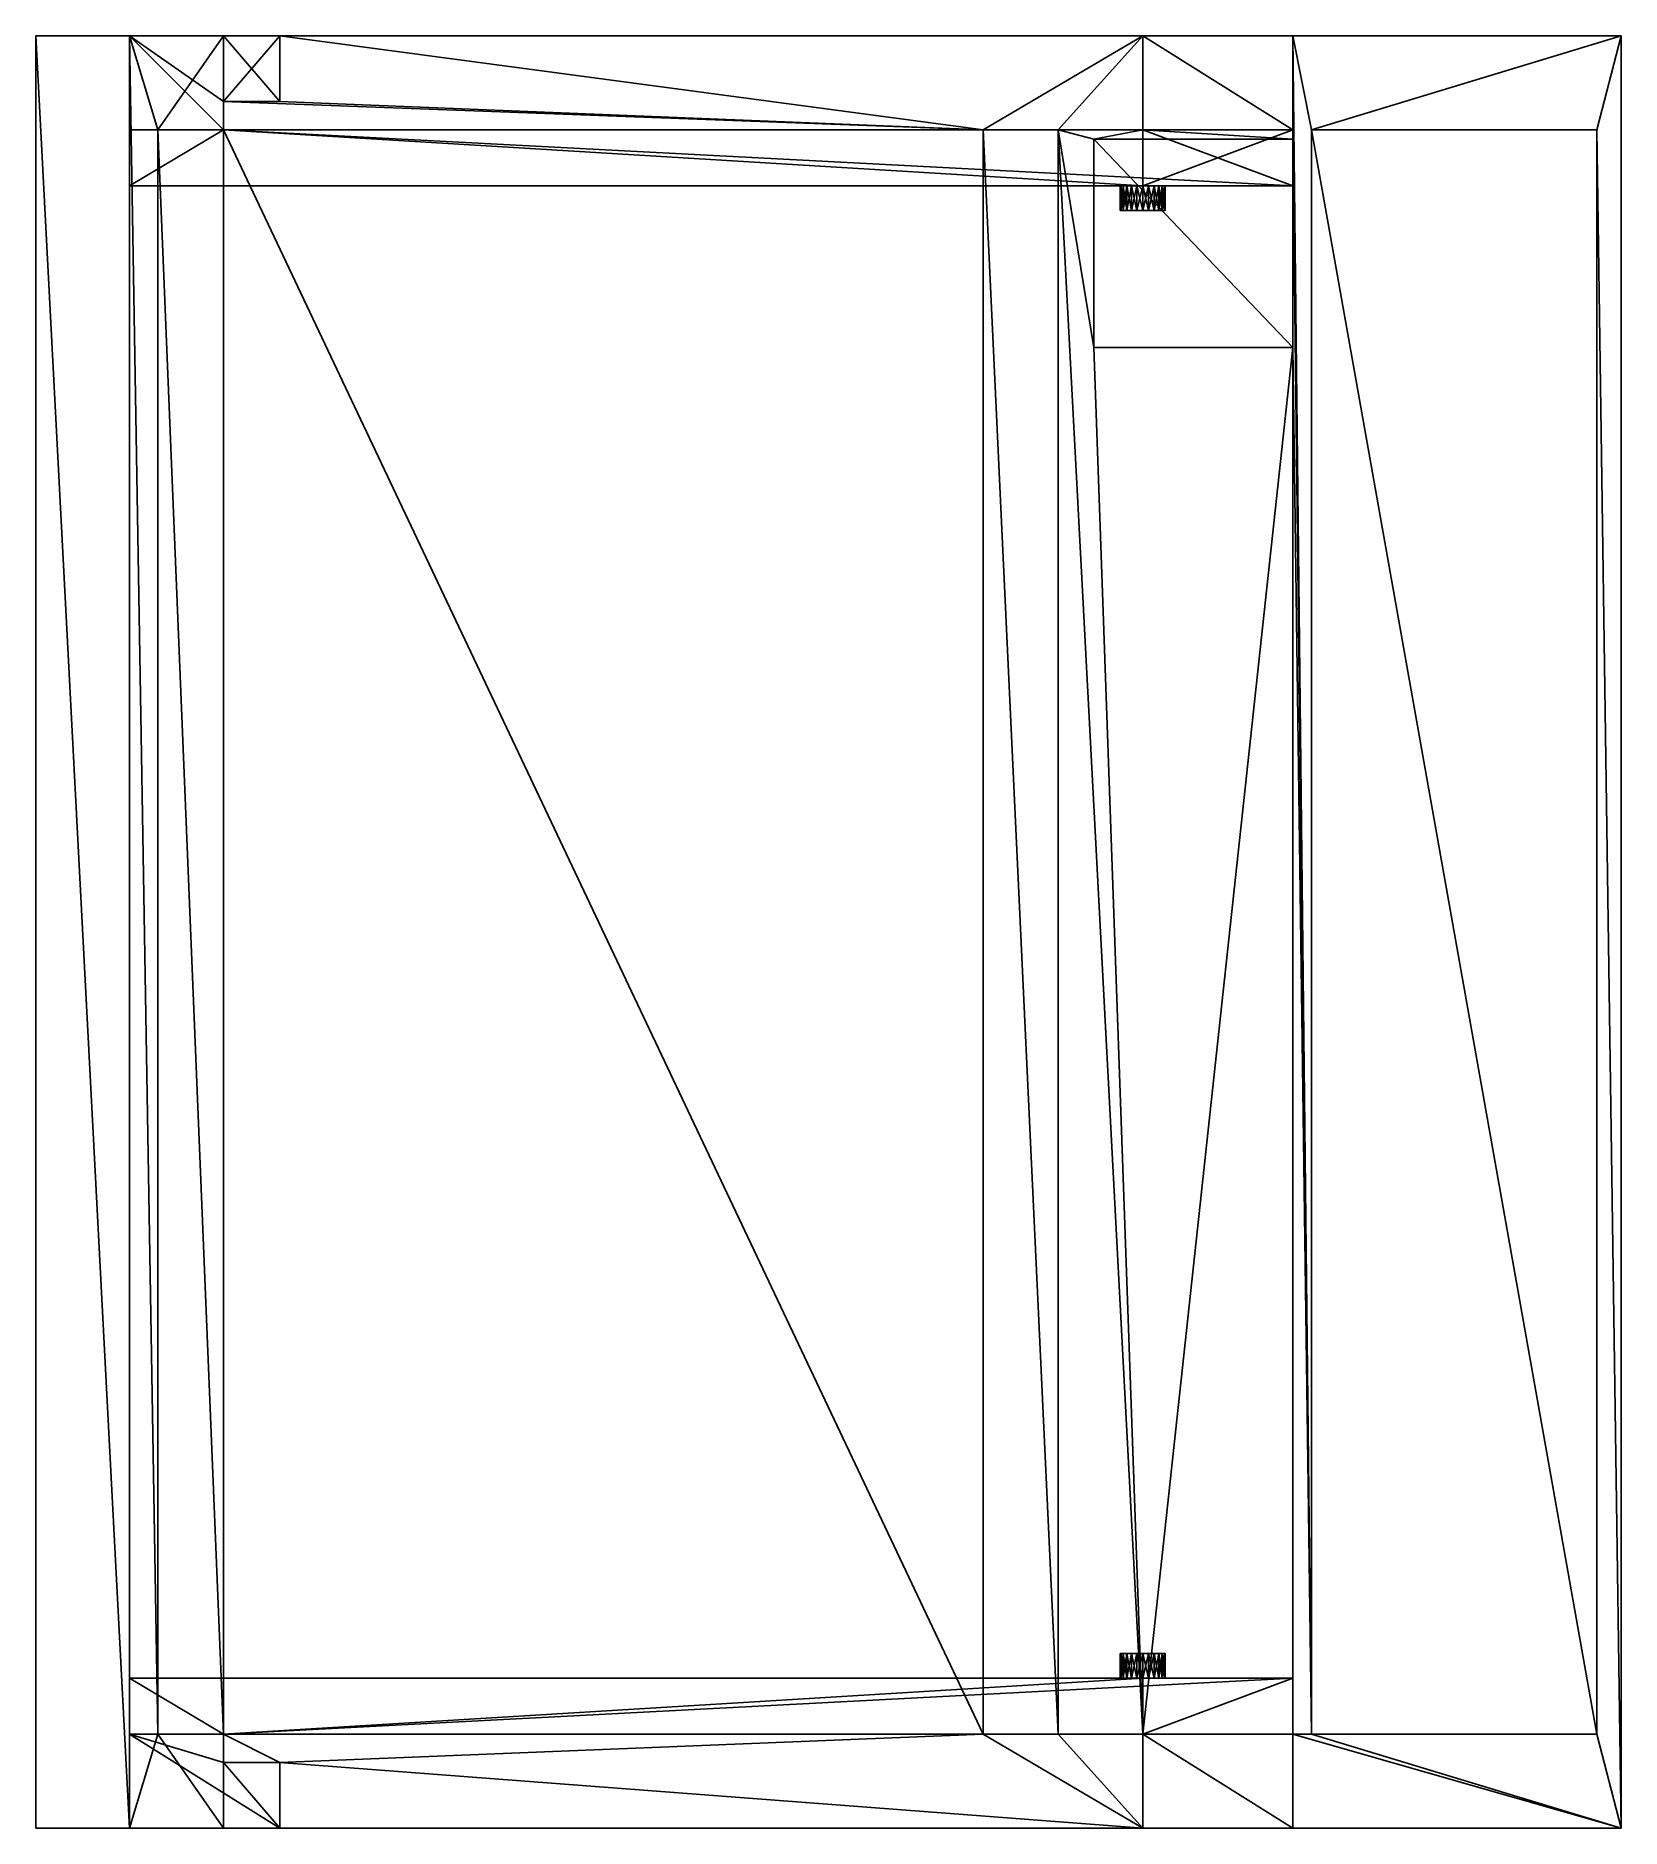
# Model space of a CAD drawing. Header units: millimetres. Extents: x 0 to 845, y 0 to 955.
import ezdxf

# ---------------------------------------------------------------- set-up
doc = ezdxf.new("R2010")
doc.units = ezdxf.units.MM
doc.header["$LTSCALE"] = 25.4

msp = doc.modelspace()

# ---------------------------------------------------------------- linework, layer by layer
for p, q in [((0, 955), (0, 955, 350)), ((50, 955, 350), (0, 955, 350)), ((0, 955, 350), (0, 0, 350)), ((0, 955), (0, 955, 350)), ((50, 955, 25), (50, 955, 350)), ((50, 955, 25), (50, 955, 350)), ((130, 955, 350), (50, 955, 350)), ((130, 955, 350), (50, 955, 350)), ((50, 905, 350), (50, 955, 350)), ((50, 905, 350), (50, 955, 350)), ((50, 955, 25), (50, 955, 350)), ((130, 955, 350), (130, 955, 25)), ((130, 955, 350), (130, 920, 350)), ((130, 955, 350), (130, 955, 25)), ((130, 955, 350), (130, 920, 350)), ((130, 955, 350), (130, 955, 25)), ((590, 955, 350), (130, 955, 350)), ((670, 955, 350), (590, 955, 350)), ((590, 955, 350), (590, 905, 350)), ((590, 955, 25), (590, 955, 350)), ((670, 955, 350), (590, 955, 350)), ((590, 955, 25), (590, 955, 350)), ((590, 955, 350), (590, 905, 350)), ((590, 955, 25), (590, 955, 350)), ((670, 955, 350), (670, 905, 350)), ((670, 955), (670, 955, 350)), ((670, 955), (670, 955, 350)), ((670, 955, 350), (670, 905, 350)), ((670, 955), (670, 955, 350)), ((670, 955, 350), (845, 955, 350)), ((845, 955, 350), (845, 955)), ((50, 955), (0, 955)), ((0, 955), (0, 0)), ((50, 955), (0, 955)), ((0, 955), (0, 0)), ((50, 955), (50, 955, 25)), ((100, 955), (50, 955)), ((50, 955), (50, 955, 25)), ((100, 955), (50, 955)), ((50, 905, 25), (50, 955, 25)), ((130, 955), (100, 955)), ((130, 955), (100, 955)), ((100, 955), (100, 920)), ((100, 955), (100, 920)), ((130, 955, 25), (130, 920, 25)), ((130, 955), (130, 955, 25)), ((130, 955), (130, 920)), ((130, 955, 25), (590, 955, 25)), ((130, 955, 25), (130, 920, 25)), ((590, 955), (130, 955)), ((130, 955), (130, 955, 25)), ((130, 955, 25), (590, 955, 25)), ((130, 955), (130, 920)), ((130, 955), (130, 955, 25)), ((130, 955, 25), (130, 920, 25)), ((130, 955, 25), (590, 955, 25)), ((670, 955), (590, 955)), ((590, 955), (590, 955, 25)), ((590, 905), (590, 955)), ((670, 955), (590, 955)), ((590, 905, 25), (590, 955, 25)), ((590, 955), (590, 955, 25)), ((590, 905, 25), (590, 955, 25)), ((670, 955), (670, 905)), ((670, 955), (670, 905)), ((845, 955), (670, 955)), ((670, 955), (670, 905)), ((845, 955), (670, 955)), ((845, 0), (845, 955)), ((100, 920, 25), (100, 905, 25)), ((100, 920, 25), (100, 920, 350)), ((100, 920, 350), (100, 905, 350)), ((100, 920, 25), (100, 920, 350)), ((130, 920, 25), (100, 920, 25)), ((130, 920, 350), (100, 920, 350)), ((100, 920, 350), (100, 905, 350)), ((130, 920, 350), (100, 920, 350)), ((130, 920), (100, 920)), ((100, 920), (100, 905)), ((130, 920, 25), (100, 920, 25)), ((100, 920, 25), (100, 905, 25)), ((130, 920), (100, 920)), ((130, 920, 25), (100, 920, 25)), ((100, 920), (100, 920, 25)), ((130, 920, 25), (130, 920, 350)), ((130, 920, 25), (130, 920, 350)), ((130, 920), (130, 920, 25)), ((130, 920), (130, 920, 25)), ((100, 905, 350), (50, 905, 350)), ((50, 905, 337), (50, 905, 350)), ((100, 905, 337), (50, 905, 337)), ((100, 905, 350), (50, 905, 350)), ((100, 905, 307), (50, 905, 307)), ((50, 905, 25), (50, 905, 307)), ((65, 905, 25), (50, 905, 25)), ((100, 905, 337), (50, 905, 337)), ((50, 905, 337), (50, 875, 337)), ((50, 905, 307), (50, 875, 307)), ((100, 905, 307), (50, 905, 307)), ((50, 905, 307), (50, 905, 337)), ((50, 905, 307), (50, 875, 307)), ((50, 905, 337), (50, 875, 337)), ((50, 905, 25), (50, 905, 307)), ((50, 905, 307), (50, 905, 337)), ((50, 905, 337), (50, 905, 350)), ((50, 905, 307), (50, 905, 337)), ((100, 905, 307), (50, 905, 307)), ((100, 905, 337), (50, 905, 337)), ((65, 50), (65, 905)), ((65, 905), (65, 905, 25)), ((65, 50, 25), (65, 905, 25)), ((65, 50), (65, 905)), ((100, 905), (65, 905)), ((100, 905), (65, 905)), ((65, 50), (65, 905)), ((65, 905), (65, 905, 25)), ((100, 905), (65, 905)), ((100, 905, 25), (100, 905, 307)), ((100, 905, 337), (100, 905, 350)), ((100, 905, 307), (100, 905, 337)), ((100, 905, 25), (505, 905, 25)), ((100, 905), (505, 905)), ((100, 905, 337), (100, 905, 350)), ((100, 905, 25), (100, 905, 307)), ((100, 905), (505, 905)), ((100, 905, 25), (505, 905, 25)), ((590, 905, 337), (100, 905, 337)), ((100, 905, 307), (590, 905, 307)), ((590, 905, 337), (100, 905, 337)), ((100, 905, 307), (100, 905, 337)), ((100, 905, 307), (590, 905, 307)), ((100, 905, 307), (100, 905, 337)), ((505, 905, 25), (505, 50, 25)), ((505, 905), (505, 50)), ((505, 905), (505, 50)), ((505, 905, 25), (505, 50, 25)), ((505, 905), (505, 905, 25)), ((505, 905), (505, 905, 25)), ((545, 50, 25), (545, 905, 25)), ((545, 905, 25), (590, 905, 25)), ((545, 905), (590, 905)), ((545, 50), (545, 905)), ((545, 50), (545, 905)), ((545, 905), (545, 905, 25)), ((545, 50, 25), (545, 905, 25)), ((545, 905, 25), (590, 905, 25)), ((545, 905), (545, 905, 25)), ((545, 905), (590, 905)), ((564, 900), (564, 789)), ((670, 900), (564, 900)), ((564, 900, 170), (564, 789, 170)), ((670, 900, 170), (564, 900, 170)), ((564, 900), (564, 789)), ((564, 900, 170), (564, 789, 170)), ((564, 900), (564, 900, 170)), ((670, 900), (564, 900)), ((564, 900), (564, 900, 170)), ((670, 900, 170), (564, 900, 170)), ((670, 905, 350), (590, 905, 350)), ((670, 905), (590, 905)), ((670, 905), (590, 905)), ((590, 905, 350), (590, 905, 337)), ((670, 905, 337), (590, 905, 337)), ((670, 905, 350), (590, 905, 350)), ((590, 905, 307), (670, 905, 307)), ((590, 905, 307), (590, 905, 25)), ((670, 905), (590, 905)), ((670, 905, 337), (590, 905, 337)), ((590, 905, 307), (590, 875, 307)), ((590, 905, 307), (670, 905, 307)), ((590, 905, 307), (590, 875, 307)), ((590, 905, 307), (590, 905, 25)), ((590, 905, 337), (590, 905, 307)), ((590, 905, 350), (590, 905, 337)), ((590, 905, 337), (590, 905, 307)), ((670, 905, 337), (670, 905, 350)), ((670, 905, 337), (670, 875, 337)), ((670, 905, 307), (670, 875, 307)), ((670, 905), (670, 905, 307)), ((670, 905, 337), (670, 905, 350)), ((670, 905), (670, 905, 307)), ((670, 905, 337), (670, 875, 337)), ((670, 905, 307), (670, 875, 307)), ((670, 789), (670, 900)), ((670, 789, 170), (670, 900, 170)), ((670, 789), (670, 900)), ((670, 900), (670, 900, 170)), ((670, 789, 170), (670, 900, 170)), ((670, 900), (670, 900, 170)), ((680, 905), (832, 905)), ((680, 50), (680, 905)), ((680, 905, 65), (832, 905, 65)), ((680, 50, 65), (680, 905, 65)), ((680, 905), (832, 905)), ((680, 905), (680, 905, 65)), ((680, 905, 65), (832, 905, 65)), ((680, 50), (680, 905)), ((680, 50, 65), (680, 905, 65)), ((680, 905), (680, 905, 65)), ((832, 905), (832, 50)), ((832, 905, 65), (832, 50, 65)), ((832, 905), (832, 905, 65)), ((832, 905), (832, 50)), ((832, 905), (832, 905, 65)), ((832, 905, 65), (832, 50, 65)), ((670, 875, 337), (50, 875, 337)), ((50, 875, 307), (50, 875, 337)), ((50, 875, 307), (590, 875, 307)), ((670, 875, 337), (50, 875, 337)), ((50, 875, 307), (590, 875, 307)), ((50, 875, 307), (50, 875, 337)), ((578, 875, 322), (578, 862, 322)), ((578, 875, 322), (578, 862, 322)), ((578.41, 875, 325.11), (578.41, 862, 325.11)), ((578.41, 875, 325.11), (578.41, 862, 325.11)), ((578.41, 875, 318.89), (578.41, 862, 318.89)), ((578.41, 875, 318.89), (578.41, 862, 318.89)), ((579.61, 875, 328), (579.61, 862, 328)), ((579.61, 875, 328), (579.61, 862, 328)), ((579.61, 875, 316), (579.61, 862, 316)), ((579.61, 875, 316), (579.61, 862, 316)), ((581.51, 875, 330.49), (581.51, 862, 330.49)), ((581.51, 875, 330.49), (581.51, 862, 330.49)), ((581.51, 875, 313.51), (581.51, 862, 313.51)), ((581.51, 875, 313.51), (581.51, 862, 313.51)), ((584, 875, 332.39), (584, 862, 332.39)), ((584, 875, 332.39), (584, 862, 332.39)), ((584, 875, 311.61), (584, 862, 311.61)), ((584, 875, 311.61), (584, 862, 311.61)), ((586.89, 875, 333.59), (586.89, 862, 333.59)), ((586.89, 875, 333.59), (586.89, 862, 333.59)), ((586.89, 875, 310.41), (586.89, 862, 310.41)), ((586.89, 875, 310.41), (586.89, 862, 310.41)), ((590, 875, 307), (670, 875, 307)), ((590, 875, 307), (670, 875, 307)), ((590, 875, 334), (590, 862, 334)), ((590, 875, 334), (590, 862, 334)), ((590, 875, 310), (590, 862, 310)), ((590, 875, 310), (590, 862, 310)), ((593.11, 875, 333.59), (593.11, 862, 333.59)), ((593.11, 875, 333.59), (593.11, 862, 333.59)), ((593.11, 875, 310.41), (593.11, 862, 310.41)), ((593.11, 875, 310.41), (593.11, 862, 310.41)), ((596, 875, 332.39), (596, 862, 332.39)), ((596, 875, 332.39), (596, 862, 332.39)), ((596, 875, 311.61), (596, 862, 311.61)), ((596, 875, 311.61), (596, 862, 311.61)), ((598.49, 875, 330.49), (598.49, 862, 330.49)), ((598.49, 875, 330.49), (598.49, 862, 330.49)), ((598.49, 875, 313.51), (598.49, 862, 313.51)), ((598.49, 875, 313.51), (598.49, 862, 313.51)), ((600.39, 875, 316), (600.39, 862, 316)), ((600.39, 875, 328), (600.39, 862, 328)), ((600.39, 875, 328), (600.39, 862, 328)), ((600.39, 875, 316), (600.39, 862, 316)), ((601.59, 875, 318.89), (601.59, 862, 318.89)), ((601.59, 875, 318.89), (601.59, 862, 318.89)), ((601.59, 875, 325.11), (601.59, 862, 325.11)), ((601.59, 875, 325.11), (601.59, 862, 325.11)), ((602, 875, 322), (602, 862, 322)), ((602, 875, 322), (602, 862, 322)), ((670, 875, 307), (670, 875, 337)), ((670, 875, 307), (670, 875, 337)), ((564, 789), (670, 789)), ((564, 789, 170), (670, 789, 170)), ((564, 789), (564, 789, 170)), ((564, 789), (670, 789)), ((564, 789, 170), (670, 789, 170)), ((564, 789), (564, 789, 170)), ((670, 789), (670, 789, 170)), ((670, 789), (670, 789, 170)), ((578, 80, 322), (578, 93, 322)), ((578, 80, 322), (578, 93, 322)), ((578.41, 80, 318.89), (578.41, 93, 318.89)), ((578.41, 80, 318.89), (578.41, 93, 318.89)), ((578.41, 80, 325.11), (578.41, 93, 325.11)), ((578.41, 80, 325.11), (578.41, 93, 325.11)), ((579.61, 80, 316), (579.61, 93, 316)), ((579.61, 80, 316), (579.61, 93, 316)), ((579.61, 80, 328), (579.61, 93, 328)), ((579.61, 80, 328), (579.61, 93, 328)), ((581.51, 80, 313.51), (581.51, 93, 313.51)), ((581.51, 80, 313.51), (581.51, 93, 313.51)), ((581.51, 80, 330.49), (581.51, 93, 330.49)), ((581.51, 80, 330.49), (581.51, 93, 330.49)), ((584, 80, 311.61), (584, 93, 311.61)), ((584, 80, 311.61), (584, 93, 311.61)), ((584, 80, 332.39), (584, 93, 332.39)), ((584, 80, 332.39), (584, 93, 332.39)), ((586.89, 80, 310.41), (586.89, 93, 310.41)), ((586.89, 80, 310.41), (586.89, 93, 310.41)), ((586.89, 80, 333.59), (586.89, 93, 333.59)), ((586.89, 80, 333.59), (586.89, 93, 333.59)), ((590, 80, 310), (590, 93, 310)), ((590, 80, 310), (590, 93, 310)), ((590, 80, 334), (590, 93, 334)), ((590, 80, 334), (590, 93, 334)), ((593.11, 80, 310.41), (593.11, 93, 310.41)), ((593.11, 80, 310.41), (593.11, 93, 310.41)), ((593.11, 80, 333.59), (593.11, 93, 333.59)), ((593.11, 80, 333.59), (593.11, 93, 333.59)), ((596, 80, 311.61), (596, 93, 311.61)), ((596, 80, 332.39), (596, 93, 332.39)), ((596, 80, 332.39), (596, 93, 332.39)), ((596, 80, 311.61), (596, 93, 311.61)), ((598.49, 80, 330.49), (598.49, 93, 330.49)), ((598.49, 80, 330.49), (598.49, 93, 330.49)), ((598.49, 80, 313.51), (598.49, 93, 313.51)), ((598.49, 80, 313.51), (598.49, 93, 313.51)), ((600.39, 80, 328), (600.39, 93, 328)), ((600.39, 80, 328), (600.39, 93, 328)), ((600.39, 80, 316), (600.39, 93, 316)), ((600.39, 80, 316), (600.39, 93, 316)), ((601.59, 80, 325.11), (601.59, 93, 325.11)), ((601.59, 80, 325.11), (601.59, 93, 325.11)), ((601.59, 80, 318.89), (601.59, 93, 318.89)), ((601.59, 80, 318.89), (601.59, 93, 318.89)), ((602, 80, 322), (602, 93, 322)), ((602, 80, 322), (602, 93, 322)), ((590, 80, 307), (50, 80, 307)), ((50, 80, 307), (50, 80, 338.01)), ((50, 80, 338.01), (670, 80, 338.01)), ((50, 50, 307), (50, 80, 307)), ((590, 80, 307), (50, 80, 307)), ((50, 80, 338.01), (670, 80, 338.01)), ((50, 50, 338.01), (50, 80, 338.01)), ((50, 50, 338.01), (50, 80, 338.01)), ((50, 80, 307), (50, 80, 338.01)), ((50, 50, 307), (50, 80, 307)), ((670, 80, 307), (590, 80, 307)), ((590, 50, 307), (590, 80, 307)), ((670, 80, 307), (590, 80, 307)), ((590, 50, 307), (590, 80, 307)), ((670, 50, 307), (670, 80, 307)), ((670, 80, 307), (670, 80, 338.01)), ((670, 50, 338.01), (670, 80, 338.01)), ((670, 80, 307), (670, 80, 338.01)), ((670, 50, 307), (670, 80, 307)), ((670, 50, 338.01), (670, 80, 338.01)), ((100, 50, 350), (50, 50, 350)), ((50, 50, 350), (50, 0, 350)), ((50, 50, 25), (50, 50, 307)), ((100, 50, 307), (50, 50, 307)), ((50, 50, 25), (65, 50, 25)), ((100, 50, 338.01), (50, 50, 338.01)), ((50, 50, 338.01), (50, 50, 350)), ((100, 50, 350), (50, 50, 350)), ((100, 50, 307), (50, 50, 307)), ((100, 50, 338.01), (50, 50, 338.01)), ((50, 50, 307), (50, 50, 338.01)), ((50, 50, 25), (50, 0, 25)), ((50, 50, 350), (50, 0, 350)), ((50, 50, 338.01), (50, 50, 350)), ((50, 50, 307), (50, 50, 338.01)), ((50, 50, 25), (50, 50, 307)), ((50, 50, 307), (50, 50, 338.01)), ((100, 50, 338.01), (50, 50, 338.01)), ((100, 50, 307), (50, 50, 307)), ((65, 50), (65, 50, 25)), ((100, 50), (65, 50)), ((100, 50), (65, 50)), ((100, 50), (65, 50)), ((65, 50), (65, 50, 25)), ((100, 35, 350), (100, 50, 350)), ((100, 35), (100, 50)), ((100, 50, 25), (505, 50, 25)), ((100, 35, 25), (100, 50, 25)), ((100, 50), (505, 50)), ((100, 50, 25), (100, 50, 307)), ((100, 50, 25), (505, 50, 25)), ((100, 50), (505, 50)), ((100, 50, 338.01), (100, 50, 350)), ((100, 35, 25), (100, 50, 25)), ((100, 50, 25), (100, 50, 307)), ((100, 50, 307), (100, 50, 338.01)), ((100, 50, 338.01), (100, 50, 350)), ((100, 35, 350), (100, 50, 350)), ((590, 50, 307), (100, 50, 307)), ((100, 50, 338.01), (590, 50, 338.01)), ((590, 50, 307), (100, 50, 307)), ((100, 50, 307), (100, 50, 338.01)), ((100, 50, 338.01), (590, 50, 338.01)), ((100, 50, 307), (100, 50, 338.01)), ((505, 50), (505, 50, 25)), ((505, 50), (505, 50, 25)), ((545, 50, 25), (590, 50, 25)), ((545, 50), (590, 50)), ((545, 50), (545, 50, 25)), ((545, 50), (590, 50)), ((545, 50), (545, 50, 25)), ((545, 50, 25), (590, 50, 25)), ((670, 50, 350), (590, 50, 350)), ((590, 50, 350), (590, 0, 350)), ((590, 50), (590, 0)), ((670, 50), (590, 50)), ((590, 0, 25), (590, 50, 25)), ((670, 50), (590, 50)), ((590, 50, 25), (590, 50, 307)), ((670, 50, 307), (590, 50, 307)), ((670, 50), (590, 50)), ((590, 50, 338.01), (670, 50, 338.01)), ((590, 50, 338.01), (590, 50, 350)), ((670, 50, 350), (590, 50, 350)), ((670, 50, 307), (590, 50, 307)), ((590, 50, 338.01), (670, 50, 338.01)), ((590, 50, 350), (590, 0, 350)), ((590, 50, 338.01), (590, 50, 350)), ((590, 50, 307), (590, 50, 338.01)), ((590, 50, 25), (590, 50, 307)), ((590, 0, 25), (590, 50, 25)), ((590, 50, 307), (590, 50, 338.01)), ((670, 0, 350), (670, 50, 350)), ((670, 0), (670, 50)), ((670, 50), (670, 50, 307)), ((670, 50, 338.01), (670, 50, 350)), ((670, 0, 350), (670, 50, 350)), ((670, 0), (670, 50)), ((670, 0), (670, 50)), ((670, 50), (670, 50, 307)), ((670, 50, 338.01), (670, 50, 350)), ((832, 50), (680, 50)), ((832, 50, 65), (680, 50, 65)), ((680, 50), (680, 50, 65)), ((832, 50), (680, 50)), ((832, 50, 65), (680, 50, 65)), ((680, 50), (680, 50, 65)), ((832, 50), (832, 50, 65)), ((832, 50), (832, 50, 65)), ((130, 35, 25), (100, 35, 25)), ((100, 35, 25), (100, 35, 350)), ((130, 35, 350), (100, 35, 350)), ((130, 35, 350), (100, 35, 350)), ((130, 35), (100, 35)), ((100, 0), (100, 35)), ((130, 35), (100, 35)), ((100, 35), (100, 35, 25)), ((130, 35, 25), (100, 35, 25)), ((100, 0), (100, 35)), ((130, 35, 25), (100, 35, 25)), ((100, 35, 25), (100, 35, 350)), ((130, 0, 25), (130, 35, 25)), ((130, 35, 25), (130, 35, 350)), ((130, 0, 350), (130, 35, 350)), ((130, 35, 25), (130, 35, 350)), ((130, 0, 350), (130, 35, 350)), ((130, 0), (130, 35)), ((130, 35), (130, 35, 25)), ((130, 0), (130, 35)), ((130, 35), (130, 35, 25)), ((130, 0, 25), (130, 35, 25)), ((130, 0, 25), (130, 35, 25)), ((0, 0), (0, 0, 350)), ((0, 0, 350), (50, 0, 350)), ((0, 0), (0, 0, 350)), ((50, 0), (0, 0)), ((50, 0), (0, 0)), ((50, 0), (100, 0)), ((50, 0, 350), (130, 0, 350)), ((50, 0, 350), (50, 0, 25)), ((50, 0, 25), (50, 0)), ((50, 0, 350), (130, 0, 350)), ((50, 0, 25), (50, 0)), ((50, 0, 350), (50, 0, 25)), ((50, 0), (100, 0)), ((50, 0, 350), (50, 0, 25)), ((130, 0), (100, 0)), ((130, 0), (100, 0)), ((130, 0), (130, 0, 25)), ((130, 0, 350), (130, 0, 25)), ((130, 0, 350), (130, 0, 25)), ((130, 0), (130, 0, 25)), ((590, 0), (130, 0)), ((130, 0, 25), (590, 0, 25)), ((130, 0), (130, 0, 25)), ((130, 0, 25), (590, 0, 25)), ((590, 0, 350), (130, 0, 350)), ((130, 0, 350), (130, 0, 25)), ((130, 0, 25), (590, 0, 25)), ((590, 0, 350), (670, 0, 350)), ((590, 0), (670, 0)), ((590, 0, 350), (670, 0, 350)), ((590, 0, 25), (590, 0, 350)), ((590, 0), (590, 0, 25)), ((590, 0), (670, 0)), ((590, 0), (590, 0, 25)), ((590, 0, 25), (590, 0, 350)), ((590, 0, 25), (590, 0, 350)), ((670, 0, 350), (670, 0)), ((670, 0, 350), (670, 0)), ((670, 0), (845, 0)), ((670, 0, 350), (670, 0)), ((670, 0), (845, 0)), ((845, 0, 350), (670, 0, 350)), ((845, 0), (845, 0, 350))]:
    msp.add_line(p, q)
at = {"extrusion": (0, 1, 0)}
for centre in [(-590, 322, 875), (-590, 322, 875), (-590, 322, 875), (-590, 322, 875), (-590, 322, 875), (-590, 322, 875), (-590, 322, 875), (-590, 322, 875), (-590, 322, 875), (-590, 322, 875), (-590, 322, 875), (-590, 322, 875), (-590, 322, 875), (-590, 322, 875), (-590, 322, 875), (-590, 322, 875), (-590, 322, 875), (-590, 322, 875), (-590, 322, 875), (-590, 322, 875), (-590, 322, 875), (-590, 322, 875), (-590, 322, 875), (-590, 322, 875), (-590, 322, 875), (-590, 322, 862), (-590, 322, 862), (-590, 322, 862), (-590, 322, 862), (-590, 322, 862), (-590, 322, 862), (-590, 322, 862), (-590, 322, 862), (-590, 322, 862), (-590, 322, 862), (-590, 322, 862), (-590, 322, 862), (-590, 322, 862), (-590, 322, 862), (-590, 322, 862), (-590, 322, 862), (-590, 322, 862), (-590, 322, 862), (-590, 322, 862), (-590, 322, 862), (-590, 322, 862), (-590, 322, 862), (-590, 322, 862), (-590, 322, 862), (-590, 322, 862)]:
    msp.add_circle(centre, 12, dxfattribs=at)
at = {"extrusion": (0, -1, 0)}
for centre in [(590, 322, -93), (590, 322, -93), (590, 322, -93), (590, 322, -93), (590, 322, -93), (590, 322, -93), (590, 322, -93), (590, 322, -93), (590, 322, -93), (590, 322, -93), (590, 322, -93), (590, 322, -93), (590, 322, -93), (590, 322, -93), (590, 322, -93), (590, 322, -93), (590, 322, -93), (590, 322, -93), (590, 322, -93), (590, 322, -93), (590, 322, -93), (590, 322, -93), (590, 322, -93), (590, 322, -93), (590, 322, -93), (590, 322, -80), (590, 322, -80), (590, 322, -80), (590, 322, -80), (590, 322, -80), (590, 322, -80), (590, 322, -80), (590, 322, -80), (590, 322, -80), (590, 322, -80), (590, 322, -80), (590, 322, -80), (590, 322, -80), (590, 322, -80), (590, 322, -80), (590, 322, -80), (590, 322, -80), (590, 322, -80), (590, 322, -80), (590, 322, -80), (590, 322, -80), (590, 322, -80), (590, 322, -80), (590, 322, -80), (590, 322, -80)]:
    msp.add_circle(centre, 12, dxfattribs=at)

# ---------------------------------------------------------------- meshes
mesh = msp.add_polyface()
corners = [(0, 955, 350), (50, 955), (0, 955), (50, 955, 25), (50, 955, 350)]
mesh.append_faces([[corners[k] for k in face] for face in [(0, 1, 2), (3, 0, 4)]], dxfattribs={"vtx0": -1})
mesh.append_faces([[corners[k] for k in face] for face in [(1, 0, 3)]], dxfattribs={"vtx0": -1, "vtx1": -1})
mesh = msp.add_polyface()
corners = [(0, 0, 350), (0, 955), (0, 0), (0, 955, 350)]
mesh.append_faces([[corners[k] for k in face] for face in [(0, 1, 2), (1, 0, 3)]], dxfattribs={"vtx0": -1})
mesh = msp.add_polyface()
corners = [(50, 955, 25), (100, 955), (50, 955), (130, 955, 25), (130, 955), (50, 955, 350), (130, 955, 350)]
mesh.append_faces([[corners[k] for k in face] for face in [(0, 1, 2), (1, 3, 4), (3, 5, 6)]], dxfattribs={"vtx0": -1})
mesh.append_faces([[corners[k] for k in face] for face in [(3, 1, 0)]], dxfattribs={"vtx0": -1, "vtx1": -1, "vtx2": -1})
mesh.append_faces([[corners[k] for k in face] for face in [(3, 0, 5)]], dxfattribs={"vtx0": -1, "vtx2": -1})
mesh = msp.add_polyface()
corners = [(100, 905, 350), (50, 955, 350), (50, 905, 350), (100, 920, 350), (130, 955, 350), (130, 920, 350)]
mesh.append_faces([[corners[k] for k in face] for face in [(0, 1, 2), (4, 3, 5)]], dxfattribs={"vtx0": -1})
mesh.append_faces([[corners[k] for k in face] for face in [(1, 3, 4)]], dxfattribs={"vtx0": -1, "vtx1": -1})
mesh.append_faces([[corners[k] for k in face] for face in [(1, 0, 3)]], dxfattribs={"vtx0": -1, "vtx2": -1})
mesh = msp.add_polyface()
corners = [(50, 905, 350), (50, 905, 307), (50, 905, 337), (50, 905, 25), (50, 955, 25), (50, 955, 350)]
mesh.append_faces([[corners[k] for k in face] for face in [(0, 1, 2), (4, 0, 5)]], dxfattribs={"vtx0": -1})
mesh.append_faces([[corners[k] for k in face] for face in [(1, 0, 3), (3, 0, 4)]], dxfattribs={"vtx0": -1, "vtx1": -1})
mesh = msp.add_polyface()
corners = [(130, 955, 25), (130, 920, 350), (130, 920, 25), (130, 955, 350)]
mesh.append_faces([[corners[k] for k in face] for face in [(0, 1, 2), (1, 0, 3)]], dxfattribs={"vtx0": -1})
mesh = msp.add_polyface()
corners = [(130, 955, 350), (590, 955, 25), (130, 955, 25), (590, 955, 350)]
mesh.append_faces([[corners[k] for k in face] for face in [(0, 1, 2), (1, 0, 3)]], dxfattribs={"vtx0": -1})
mesh = msp.add_polyface()
corners = [(670, 905, 350), (590, 955, 350), (590, 905, 350), (670, 955, 350)]
mesh.append_faces([[corners[k] for k in face] for face in [(0, 1, 2), (1, 0, 3)]], dxfattribs={"vtx0": -1})
mesh = msp.add_polyface()
corners = [(590, 955, 25), (670, 955), (590, 955), (670, 955, 350), (590, 955, 350)]
mesh.append_faces([[corners[k] for k in face] for face in [(0, 1, 2), (3, 0, 4)]], dxfattribs={"vtx0": -1})
mesh.append_faces([[corners[k] for k in face] for face in [(1, 0, 3)]], dxfattribs={"vtx0": -1, "vtx1": -1})
mesh = msp.add_polyface()
corners = [(590, 905, 350), (590, 905, 307), (590, 905, 337), (590, 905, 25), (590, 955, 25), (590, 955, 350)]
mesh.append_faces([[corners[k] for k in face] for face in [(0, 1, 2), (4, 0, 5)]], dxfattribs={"vtx0": -1})
mesh.append_faces([[corners[k] for k in face] for face in [(1, 0, 3), (3, 0, 4)]], dxfattribs={"vtx0": -1, "vtx1": -1})
mesh = msp.add_polyface()
corners = [(670, 955), (670, 905, 307), (670, 905), (670, 905, 337), (670, 905, 350), (670, 955, 350), (670, 875, 337), (670, 875, 307)]
mesh.append_faces([[corners[k] for k in face] for face in [(0, 1, 2), (4, 0, 5), (1, 6, 7)]], dxfattribs={"vtx0": -1})
mesh.append_faces([[corners[k] for k in face] for face in [(3, 0, 4), (6, 1, 3)]], dxfattribs={"vtx0": -1, "vtx1": -1})
mesh.append_faces([[corners[k] for k in face] for face in [(1, 0, 3)]], dxfattribs={"vtx0": -1, "vtx1": -1, "vtx2": -1})
mesh = msp.add_polyface()
corners = [(670, 955, 350), (845, 955), (670, 955), (845, 955, 350)]
mesh.append_faces([[corners[k] for k in face] for face in [(0, 1, 2), (1, 0, 3)]], dxfattribs={"vtx0": -1})
mesh = msp.add_polyface()
corners = [(50, 0), (0, 955), (0, 0), (50, 955), (65, 50), (100, 0), (100, 50), (100, 35), (65, 905), (100, 955), (100, 905), (100, 920)]
mesh.append_faces([[corners[k] for k in face] for face in [(0, 1, 2), (6, 5, 7), (9, 10, 11)]], dxfattribs={"vtx0": -1})
mesh.append_faces([[corners[k] for k in face] for face in [(1, 0, 3), (4, 5, 6), (3, 8, 9), (8, 3, 4)]], dxfattribs={"vtx0": -1, "vtx1": -1})
mesh.append_faces([[corners[k] for k in face] for face in [(3, 0, 4)]], dxfattribs={"vtx0": -1, "vtx1": -1, "vtx2": -1})
mesh.append_faces([[corners[k] for k in face] for face in [(4, 0, 5), (9, 8, 10)]], dxfattribs={"vtx0": -1, "vtx2": -1})
mesh = msp.add_polyface()
corners = [(130, 920), (100, 955), (100, 920), (130, 955)]
mesh.append_faces([[corners[k] for k in face] for face in [(0, 1, 2), (1, 0, 3)]], dxfattribs={"vtx0": -1})
mesh = msp.add_polyface()
corners = [(590, 0, 25), (130, 35, 25), (130, 0, 25), (505, 50, 25), (545, 50, 25), (505, 905, 25), (590, 50, 25), (100, 920, 25), (100, 905, 25), (130, 920, 25), (130, 955, 25), (590, 955, 25), (545, 905, 25), (590, 905, 25), (100, 50, 25), (100, 35, 25)]
mesh.append_faces([[corners[k] for k in face] for face in [(0, 1, 2), (4, 0, 6), (5, 7, 8), (11, 12, 13), (1, 14, 15)]], dxfattribs={"vtx0": -1})
mesh.append_faces([[corners[k] for k in face] for face in [(3, 4, 5), (7, 5, 9), (9, 5, 10), (10, 5, 11), (12, 5, 4), (14, 1, 3)]], dxfattribs={"vtx0": -1, "vtx1": -1})
mesh.append_faces([[corners[k] for k in face] for face in [(1, 0, 3), (3, 0, 4), (11, 5, 12)]], dxfattribs={"vtx0": -1, "vtx1": -1, "vtx2": -1})
mesh = msp.add_polyface()
corners = [(130, 955, 25), (590, 955), (130, 955), (590, 955, 25)]
mesh.append_faces([[corners[k] for k in face] for face in [(0, 1, 2), (1, 0, 3)]], dxfattribs={"vtx0": -1})
mesh = msp.add_polyface()
corners = [(130, 955), (130, 920, 25), (130, 920), (130, 955, 25)]
mesh.append_faces([[corners[k] for k in face] for face in [(0, 1, 2), (1, 0, 3)]], dxfattribs={"vtx0": -1})
mesh = msp.add_polyface()
corners = [(545, 905), (564, 900), (590, 905), (564, 789), (670, 900), (670, 905), (590, 50), (545, 50), (670, 789), (670, 50), (845, 0), (670, 0), (680, 50), (670, 955), (832, 50), (832, 905), (680, 905), (845, 955)]
mesh.append_faces([[corners[k] for k in face] for face in [(6, 0, 7), (10, 9, 11)]], dxfattribs={"vtx0": -1})
mesh.append_faces([[corners[k] for k in face] for face in [(0, 1, 2), (1, 0, 3), (2, 4, 5), (3, 6, 8), (8, 12, 4), (5, 12, 13), (12, 10, 14), (14, 10, 15), (13, 16, 17), (16, 13, 12), (17, 15, 10)]], dxfattribs={"vtx0": -1, "vtx1": -1})
mesh.append_faces([[corners[k] for k in face] for face in [(0, 6, 3), (9, 10, 12), (9, 12, 8), (4, 12, 5)]], dxfattribs={"vtx0": -1, "vtx1": -1, "vtx2": -1})
mesh.append_faces([[corners[k] for k in face] for face in [(2, 1, 4), (8, 6, 9), (17, 16, 15)]], dxfattribs={"vtx0": -1, "vtx2": -1})
mesh = msp.add_polyface()
corners = [(670, 905), (590, 955), (590, 905), (670, 955)]
mesh.append_faces([[corners[k] for k in face] for face in [(0, 1, 2), (1, 0, 3)]], dxfattribs={"vtx0": -1})
mesh = msp.add_polyface()
corners = [(100, 920, 25), (100, 905, 307), (100, 905, 25), (100, 905, 337), (100, 905, 350), (100, 920, 350)]
mesh.append_faces([[corners[k] for k in face] for face in [(0, 1, 2), (4, 0, 5)]], dxfattribs={"vtx0": -1})
mesh.append_faces([[corners[k] for k in face] for face in [(1, 0, 3), (3, 0, 4)]], dxfattribs={"vtx0": -1, "vtx1": -1})
mesh = msp.add_polyface()
corners = [(130, 920, 25), (100, 920, 350), (100, 920, 25), (130, 920, 350)]
mesh.append_faces([[corners[k] for k in face] for face in [(0, 1, 2), (1, 0, 3)]], dxfattribs={"vtx0": -1})
mesh = msp.add_polyface()
corners = [(130, 920), (100, 920, 25), (100, 920), (130, 920, 25)]
mesh.append_faces([[corners[k] for k in face] for face in [(0, 1, 2), (1, 0, 3)]], dxfattribs={"vtx0": -1})
mesh = msp.add_polyface()
corners = [(100, 905, 350), (50, 905, 337), (100, 905, 337), (50, 905, 350)]
mesh.append_faces([[corners[k] for k in face] for face in [(0, 1, 2), (1, 0, 3)]], dxfattribs={"vtx0": -1})
mesh = msp.add_polyface()
corners = [(100, 905), (65, 905, 25), (65, 905), (505, 905), (505, 905, 25), (100, 905, 25), (50, 905, 307), (50, 905, 25), (100, 905, 307)]
mesh.append_faces([[corners[k] for k in face] for face in [(0, 1, 2), (1, 6, 7), (6, 5, 8)]], dxfattribs={"vtx0": -1})
mesh.append_faces([[corners[k] for k in face] for face in [(6, 1, 5)]], dxfattribs={"vtx0": -1, "vtx1": -1, "vtx2": -1})
mesh.append_faces([[corners[k] for k in face] for face in [(1, 0, 3), (1, 3, 4), (1, 4, 5)]], dxfattribs={"vtx0": -1, "vtx2": -1})
mesh = msp.add_polyface()
corners = [(50, 875, 337), (100, 905, 337), (50, 905, 337), (670, 875, 337), (590, 905, 337), (670, 905, 337)]
mesh.append_faces([[corners[k] for k in face] for face in [(0, 1, 2), (4, 3, 5)]], dxfattribs={"vtx0": -1})
mesh.append_faces([[corners[k] for k in face] for face in [(1, 3, 4)]], dxfattribs={"vtx0": -1, "vtx1": -1})
mesh.append_faces([[corners[k] for k in face] for face in [(1, 0, 3)]], dxfattribs={"vtx0": -1, "vtx2": -1})
mesh = msp.add_polyface()
corners = [(100, 905, 307), (50, 875, 307), (50, 905, 307), (590, 875, 307), (590, 905, 307)]
mesh.append_faces([[corners[k] for k in face] for face in [(0, 1, 2), (3, 0, 4)]], dxfattribs={"vtx0": -1})
mesh.append_faces([[corners[k] for k in face] for face in [(1, 0, 3)]], dxfattribs={"vtx0": -1, "vtx1": -1})
mesh = msp.add_polyface()
corners = [(50, 905, 337), (50, 875, 307), (50, 875, 337), (50, 905, 307)]
mesh.append_faces([[corners[k] for k in face] for face in [(0, 1, 2), (1, 0, 3)]], dxfattribs={"vtx0": -1})
mesh = msp.add_polyface()
corners = [(100, 905, 337), (50, 905, 307), (100, 905, 307), (50, 905, 337)]
mesh.append_faces([[corners[k] for k in face] for face in [(0, 1, 2), (1, 0, 3)]], dxfattribs={"vtx0": -1})
mesh = msp.add_polyface()
corners = [(65, 905), (65, 50, 25), (65, 50), (65, 905, 25)]
mesh.append_faces([[corners[k] for k in face] for face in [(0, 1, 2), (1, 0, 3)]], dxfattribs={"vtx0": -1})
mesh = msp.add_polyface()
corners = [(100, 50), (65, 905), (65, 50), (100, 905), (505, 50), (505, 905)]
mesh.append_faces([[corners[k] for k in face] for face in [(0, 1, 2), (3, 4, 5)]], dxfattribs={"vtx0": -1})
mesh.append_faces([[corners[k] for k in face] for face in [(1, 0, 3)]], dxfattribs={"vtx0": -1, "vtx1": -1})
mesh.append_faces([[corners[k] for k in face] for face in [(3, 0, 4)]], dxfattribs={"vtx0": -1, "vtx2": -1})
mesh = msp.add_polyface()
corners = [(590, 905, 307), (100, 905, 337), (100, 905, 307), (590, 905, 337)]
mesh.append_faces([[corners[k] for k in face] for face in [(0, 1, 2), (1, 0, 3)]], dxfattribs={"vtx0": -1})
mesh = msp.add_polyface()
corners = [(505, 905, 25), (505, 50), (505, 50, 25), (505, 905)]
mesh.append_faces([[corners[k] for k in face] for face in [(0, 1, 2), (1, 0, 3)]], dxfattribs={"vtx0": -1})
mesh = msp.add_polyface()
corners = [(545, 905), (545, 50, 25), (545, 50), (545, 905, 25)]
mesh.append_faces([[corners[k] for k in face] for face in [(0, 1, 2), (1, 0, 3)]], dxfattribs={"vtx0": -1})
mesh = msp.add_polyface()
corners = [(670, 905), (545, 905), (590, 905), (590, 905, 25), (670, 905, 307), (590, 905, 307), (545, 905, 25)]
mesh.append_faces([[corners[k] for k in face] for face in [(0, 1, 2), (3, 4, 5)]], dxfattribs={"vtx0": -1})
mesh.append_faces([[corners[k] for k in face] for face in [(1, 0, 3)]], dxfattribs={"vtx0": -1, "vtx1": -1, "vtx2": -1})
mesh.append_faces([[corners[k] for k in face] for face in [(3, 0, 4)]], dxfattribs={"vtx0": -1, "vtx2": -1})
mesh.append_faces([[corners[k] for k in face] for face in [(6, 1, 3)]], dxfattribs={"vtx1": -1})
mesh = msp.add_polyface()
corners = [(670, 789, 170), (564, 900, 170), (564, 789, 170), (670, 900, 170)]
mesh.append_faces([[corners[k] for k in face] for face in [(0, 1, 2), (1, 0, 3)]], dxfattribs={"vtx0": -1})
mesh = msp.add_polyface()
corners = [(564, 900, 170), (564, 789), (564, 789, 170), (564, 900)]
mesh.append_faces([[corners[k] for k in face] for face in [(0, 1, 2), (1, 0, 3)]], dxfattribs={"vtx0": -1})
mesh = msp.add_polyface()
corners = [(564, 900), (670, 900, 170), (670, 900), (564, 900, 170)]
mesh.append_faces([[corners[k] for k in face] for face in [(0, 1, 2), (1, 0, 3)]], dxfattribs={"vtx0": -1})
mesh = msp.add_polyface()
corners = [(670, 905, 350), (590, 905, 337), (670, 905, 337), (590, 905, 350)]
mesh.append_faces([[corners[k] for k in face] for face in [(0, 1, 2), (1, 0, 3)]], dxfattribs={"vtx0": -1})
mesh = msp.add_polyface()
corners = [(670, 905, 307), (590, 875, 307), (590, 905, 307), (670, 875, 307)]
mesh.append_faces([[corners[k] for k in face] for face in [(0, 1, 2), (1, 0, 3)]], dxfattribs={"vtx0": -1})
mesh = msp.add_polyface()
corners = [(670, 900), (670, 789, 170), (670, 789), (670, 900, 170)]
mesh.append_faces([[corners[k] for k in face] for face in [(0, 1, 2), (1, 0, 3)]], dxfattribs={"vtx0": -1})
mesh = msp.add_polyface()
corners = [(832, 50, 65), (680, 905, 65), (680, 50, 65), (832, 905, 65)]
mesh.append_faces([[corners[k] for k in face] for face in [(0, 1, 2), (1, 0, 3)]], dxfattribs={"vtx0": -1})
mesh = msp.add_polyface()
corners = [(680, 905, 65), (832, 905), (680, 905), (832, 905, 65)]
mesh.append_faces([[corners[k] for k in face] for face in [(0, 1, 2), (1, 0, 3)]], dxfattribs={"vtx0": -1})
mesh = msp.add_polyface()
corners = [(680, 905, 65), (680, 50), (680, 50, 65), (680, 905)]
mesh.append_faces([[corners[k] for k in face] for face in [(0, 1, 2), (1, 0, 3)]], dxfattribs={"vtx0": -1})
mesh = msp.add_polyface()
corners = [(832, 905), (832, 50, 65), (832, 50), (832, 905, 65)]
mesh.append_faces([[corners[k] for k in face] for face in [(0, 1, 2), (1, 0, 3)]], dxfattribs={"vtx0": -1})
mesh = msp.add_polyface()
corners = [(670, 875, 337), (590, 875, 307), (670, 875, 307), (593.11, 875, 310.41), (590, 875, 310), (596, 875, 311.61), (598.49, 875, 313.51), (600.39, 875, 316), (601.59, 875, 318.89), (602, 875, 322), (601.59, 875, 325.11), (600.39, 875, 328), (598.49, 875, 330.49), (596, 875, 332.39), (593.11, 875, 333.59), (590, 875, 334), (50, 875, 337), (50, 875, 307), (586.89, 875, 310.41), (584, 875, 311.61), (581.51, 875, 313.51), (579.61, 875, 316), (578.41, 875, 318.89), (578, 875, 322), (578.41, 875, 325.11), (579.61, 875, 328), (581.51, 875, 330.49), (584, 875, 332.39), (586.89, 875, 333.59)]
mesh.append_faces([[corners[k] for k in face] for face in [(0, 1, 2), (1, 16, 17)]], dxfattribs={"vtx0": -1})
mesh.append_faces([[corners[k] for k in face] for face in [(3, 0, 5), (5, 0, 6), (6, 0, 7), (7, 0, 8), (8, 0, 9), (9, 0, 10), (10, 0, 11), (11, 0, 12), (12, 0, 13), (13, 0, 14), (14, 0, 15)]], dxfattribs={"vtx0": -1, "vtx1": -1})
mesh.append_faces([[corners[k] for k in face] for face in [(1, 0, 3), (16, 1, 4)]], dxfattribs={"vtx0": -1, "vtx1": -1, "vtx2": -1})
mesh.append_faces([[corners[k] for k in face] for face in [(1, 3, 4), (15, 0, 16), (16, 4, 18), (16, 18, 19), (16, 19, 20), (16, 20, 21), (16, 21, 22), (16, 22, 23), (16, 23, 24), (16, 24, 25), (16, 25, 26), (16, 26, 27), (16, 27, 28), (16, 28, 15)]], dxfattribs={"vtx0": -1, "vtx2": -1})
mesh = msp.add_polyface()
corners = [(578.41, 875, 325.11), (578, 862, 322), (578.41, 862, 325.11), (578, 875, 322)]
mesh.append_faces([[corners[k] for k in face] for face in [(0, 1, 2), (1, 0, 3)]], dxfattribs={"vtx0": -1})
mesh = msp.add_polyface()
corners = [(578, 875, 322), (578.41, 862, 318.89), (578, 862, 322), (578.41, 875, 318.89)]
mesh.append_faces([[corners[k] for k in face] for face in [(0, 1, 2), (1, 0, 3)]], dxfattribs={"vtx0": -1})
mesh = msp.add_polyface()
corners = [(579.61, 875, 328), (578.41, 862, 325.11), (579.61, 862, 328), (578.41, 875, 325.11)]
mesh.append_faces([[corners[k] for k in face] for face in [(0, 1, 2), (1, 0, 3)]], dxfattribs={"vtx0": -1})
mesh = msp.add_polyface()
corners = [(578.41, 875, 318.89), (579.61, 862, 316), (578.41, 862, 318.89), (579.61, 875, 316)]
mesh.append_faces([[corners[k] for k in face] for face in [(0, 1, 2), (1, 0, 3)]], dxfattribs={"vtx0": -1})
mesh = msp.add_polyface()
corners = [(581.51, 875, 330.49), (579.61, 862, 328), (581.51, 862, 330.49), (579.61, 875, 328)]
mesh.append_faces([[corners[k] for k in face] for face in [(0, 1, 2), (1, 0, 3)]], dxfattribs={"vtx0": -1})
mesh = msp.add_polyface()
corners = [(579.61, 875, 316), (581.51, 862, 313.51), (579.61, 862, 316), (581.51, 875, 313.51)]
mesh.append_faces([[corners[k] for k in face] for face in [(0, 1, 2), (1, 0, 3)]], dxfattribs={"vtx0": -1})
mesh = msp.add_polyface()
corners = [(584, 862, 332.39), (581.51, 875, 330.49), (581.51, 862, 330.49), (584, 875, 332.39)]
mesh.append_faces([[corners[k] for k in face] for face in [(0, 1, 2), (1, 0, 3)]], dxfattribs={"vtx0": -1})
mesh = msp.add_polyface()
corners = [(584, 875, 311.61), (581.51, 862, 313.51), (581.51, 875, 313.51), (584, 862, 311.61)]
mesh.append_faces([[corners[k] for k in face] for face in [(0, 1, 2), (1, 0, 3)]], dxfattribs={"vtx0": -1})
mesh = msp.add_polyface()
corners = [(586.89, 862, 333.59), (584, 875, 332.39), (584, 862, 332.39), (586.89, 875, 333.59)]
mesh.append_faces([[corners[k] for k in face] for face in [(0, 1, 2), (1, 0, 3)]], dxfattribs={"vtx0": -1})
mesh = msp.add_polyface()
corners = [(586.89, 875, 310.41), (584, 862, 311.61), (584, 875, 311.61), (586.89, 862, 310.41)]
mesh.append_faces([[corners[k] for k in face] for face in [(0, 1, 2), (1, 0, 3)]], dxfattribs={"vtx0": -1})
mesh = msp.add_polyface()
corners = [(590, 862, 334), (586.89, 875, 333.59), (586.89, 862, 333.59), (590, 875, 334)]
mesh.append_faces([[corners[k] for k in face] for face in [(0, 1, 2), (1, 0, 3)]], dxfattribs={"vtx0": -1})
mesh = msp.add_polyface()
corners = [(590, 875, 310), (586.89, 862, 310.41), (586.89, 875, 310.41), (590, 862, 310)]
mesh.append_faces([[corners[k] for k in face] for face in [(0, 1, 2), (1, 0, 3)]], dxfattribs={"vtx0": -1})
mesh = msp.add_polyface()
corners = [(593.11, 862, 333.59), (590, 875, 334), (590, 862, 334), (593.11, 875, 333.59)]
mesh.append_faces([[corners[k] for k in face] for face in [(0, 1, 2), (1, 0, 3)]], dxfattribs={"vtx0": -1})
mesh = msp.add_polyface()
corners = [(593.11, 875, 310.41), (590, 862, 310), (590, 875, 310), (593.11, 862, 310.41)]
mesh.append_faces([[corners[k] for k in face] for face in [(0, 1, 2), (1, 0, 3)]], dxfattribs={"vtx0": -1})
mesh = msp.add_polyface()
corners = [(596, 862, 332.39), (593.11, 875, 333.59), (593.11, 862, 333.59), (596, 875, 332.39)]
mesh.append_faces([[corners[k] for k in face] for face in [(0, 1, 2), (1, 0, 3)]], dxfattribs={"vtx0": -1})
mesh = msp.add_polyface()
corners = [(596, 875, 311.61), (593.11, 862, 310.41), (593.11, 875, 310.41), (596, 862, 311.61)]
mesh.append_faces([[corners[k] for k in face] for face in [(0, 1, 2), (1, 0, 3)]], dxfattribs={"vtx0": -1})
mesh = msp.add_polyface()
corners = [(598.49, 862, 330.49), (596, 875, 332.39), (596, 862, 332.39), (598.49, 875, 330.49)]
mesh.append_faces([[corners[k] for k in face] for face in [(0, 1, 2), (1, 0, 3)]], dxfattribs={"vtx0": -1})
mesh = msp.add_polyface()
corners = [(598.49, 875, 313.51), (596, 862, 311.61), (596, 875, 311.61), (598.49, 862, 313.51)]
mesh.append_faces([[corners[k] for k in face] for face in [(0, 1, 2), (1, 0, 3)]], dxfattribs={"vtx0": -1})
mesh = msp.add_polyface()
corners = [(600.39, 875, 328), (598.49, 862, 330.49), (600.39, 862, 328), (598.49, 875, 330.49)]
mesh.append_faces([[corners[k] for k in face] for face in [(0, 1, 2), (1, 0, 3)]], dxfattribs={"vtx0": -1})
mesh = msp.add_polyface()
corners = [(598.49, 875, 313.51), (600.39, 862, 316), (598.49, 862, 313.51), (600.39, 875, 316)]
mesh.append_faces([[corners[k] for k in face] for face in [(0, 1, 2), (1, 0, 3)]], dxfattribs={"vtx0": -1})
mesh = msp.add_polyface()
corners = [(600.39, 875, 316), (601.59, 862, 318.89), (600.39, 862, 316), (601.59, 875, 318.89)]
mesh.append_faces([[corners[k] for k in face] for face in [(0, 1, 2), (1, 0, 3)]], dxfattribs={"vtx0": -1})
mesh = msp.add_polyface()
corners = [(601.59, 875, 325.11), (600.39, 862, 328), (601.59, 862, 325.11), (600.39, 875, 328)]
mesh.append_faces([[corners[k] for k in face] for face in [(0, 1, 2), (1, 0, 3)]], dxfattribs={"vtx0": -1})
mesh = msp.add_polyface()
corners = [(601.59, 875, 318.89), (602, 862, 322), (601.59, 862, 318.89), (602, 875, 322)]
mesh.append_faces([[corners[k] for k in face] for face in [(0, 1, 2), (1, 0, 3)]], dxfattribs={"vtx0": -1})
mesh = msp.add_polyface()
corners = [(602, 875, 322), (601.59, 862, 325.11), (602, 862, 322), (601.59, 875, 325.11)]
mesh.append_faces([[corners[k] for k in face] for face in [(0, 1, 2), (1, 0, 3)]], dxfattribs={"vtx0": -1})
mesh = msp.add_polyface()
corners = [(593.11, 862, 310.41), (586.89, 862, 310.41), (590, 862, 310), (584, 862, 311.61), (596, 862, 311.61), (598.49, 862, 313.51), (581.51, 862, 313.51), (600.39, 862, 316), (579.61, 862, 316), (601.59, 862, 318.89), (578.41, 862, 318.89), (602, 862, 322), (578, 862, 322), (601.59, 862, 325.11), (578.41, 862, 325.11), (579.61, 862, 328), (600.39, 862, 328), (598.49, 862, 330.49), (581.51, 862, 330.49), (596, 862, 332.39), (584, 862, 332.39), (593.11, 862, 333.59), (586.89, 862, 333.59), (590, 862, 334)]
mesh.append_faces([[corners[k] for k in face] for face in [(0, 1, 2), (22, 21, 23)]], dxfattribs={"vtx0": -1})
mesh.append_faces([[corners[k] for k in face] for face in [(1, 0, 3), (3, 5, 6), (6, 7, 8), (8, 9, 10), (10, 11, 12), (12, 13, 14), (14, 13, 15), (15, 17, 18), (18, 19, 20), (20, 21, 22)]], dxfattribs={"vtx0": -1, "vtx1": -1})
mesh.append_faces([[corners[k] for k in face] for face in [(3, 0, 4), (3, 4, 5), (6, 5, 7), (8, 7, 9), (10, 9, 11), (12, 11, 13), (15, 13, 16), (15, 16, 17), (18, 17, 19), (20, 19, 21)]], dxfattribs={"vtx0": -1, "vtx2": -1})
mesh = msp.add_polyface()
corners = [(670, 789), (564, 789, 170), (564, 789), (670, 789, 170)]
mesh.append_faces([[corners[k] for k in face] for face in [(0, 1, 2), (1, 0, 3)]], dxfattribs={"vtx0": -1})
mesh = msp.add_polyface()
corners = [(586.89, 93, 310.41), (593.11, 93, 310.41), (590, 93, 310), (584, 93, 311.61), (596, 93, 311.61), (581.51, 93, 313.51), (598.49, 93, 313.51), (579.61, 93, 316), (600.39, 93, 316), (578.41, 93, 318.89), (601.59, 93, 318.89), (578, 93, 322), (602, 93, 322), (578.41, 93, 325.11), (601.59, 93, 325.11), (600.39, 93, 328), (579.61, 93, 328), (581.51, 93, 330.49), (598.49, 93, 330.49), (584, 93, 332.39), (596, 93, 332.39), (586.89, 93, 333.59), (593.11, 93, 333.59), (590, 93, 334)]
mesh.append_faces([[corners[k] for k in face] for face in [(0, 1, 2), (22, 21, 23)]], dxfattribs={"vtx0": -1})
mesh.append_faces([[corners[k] for k in face] for face in [(1, 3, 4), (4, 5, 6), (6, 7, 8), (8, 9, 10), (10, 11, 12), (12, 13, 14), (14, 13, 15), (15, 17, 18), (18, 19, 20), (20, 21, 22)]], dxfattribs={"vtx0": -1, "vtx1": -1})
mesh.append_faces([[corners[k] for k in face] for face in [(1, 0, 3), (4, 3, 5), (6, 5, 7), (8, 7, 9), (10, 9, 11), (12, 11, 13), (15, 13, 16), (15, 16, 17), (18, 17, 19), (20, 19, 21)]], dxfattribs={"vtx0": -1, "vtx2": -1})
mesh = msp.add_polyface()
corners = [(578, 93, 322), (578.41, 80, 318.89), (578, 80, 322), (578.41, 93, 318.89)]
mesh.append_faces([[corners[k] for k in face] for face in [(0, 1, 2), (1, 0, 3)]], dxfattribs={"vtx0": -1})
mesh = msp.add_polyface()
corners = [(578.41, 93, 325.11), (578, 80, 322), (578.41, 80, 325.11), (578, 93, 322)]
mesh.append_faces([[corners[k] for k in face] for face in [(0, 1, 2), (1, 0, 3)]], dxfattribs={"vtx0": -1})
mesh = msp.add_polyface()
corners = [(578.41, 93, 318.89), (579.61, 80, 316), (578.41, 80, 318.89), (579.61, 93, 316)]
mesh.append_faces([[corners[k] for k in face] for face in [(0, 1, 2), (1, 0, 3)]], dxfattribs={"vtx0": -1})
mesh = msp.add_polyface()
corners = [(579.61, 93, 328), (578.41, 80, 325.11), (579.61, 80, 328), (578.41, 93, 325.11)]
mesh.append_faces([[corners[k] for k in face] for face in [(0, 1, 2), (1, 0, 3)]], dxfattribs={"vtx0": -1})
mesh = msp.add_polyface()
corners = [(579.61, 93, 316), (581.51, 80, 313.51), (579.61, 80, 316), (581.51, 93, 313.51)]
mesh.append_faces([[corners[k] for k in face] for face in [(0, 1, 2), (1, 0, 3)]], dxfattribs={"vtx0": -1})
mesh = msp.add_polyface()
corners = [(581.51, 93, 330.49), (579.61, 80, 328), (581.51, 80, 330.49), (579.61, 93, 328)]
mesh.append_faces([[corners[k] for k in face] for face in [(0, 1, 2), (1, 0, 3)]], dxfattribs={"vtx0": -1})
mesh = msp.add_polyface()
corners = [(584, 93, 311.61), (581.51, 80, 313.51), (581.51, 93, 313.51), (584, 80, 311.61)]
mesh.append_faces([[corners[k] for k in face] for face in [(0, 1, 2), (1, 0, 3)]], dxfattribs={"vtx0": -1})
mesh = msp.add_polyface()
corners = [(584, 80, 332.39), (581.51, 93, 330.49), (581.51, 80, 330.49), (584, 93, 332.39)]
mesh.append_faces([[corners[k] for k in face] for face in [(0, 1, 2), (1, 0, 3)]], dxfattribs={"vtx0": -1})
mesh = msp.add_polyface()
corners = [(586.89, 93, 310.41), (584, 80, 311.61), (584, 93, 311.61), (586.89, 80, 310.41)]
mesh.append_faces([[corners[k] for k in face] for face in [(0, 1, 2), (1, 0, 3)]], dxfattribs={"vtx0": -1})
mesh = msp.add_polyface()
corners = [(586.89, 80, 333.59), (584, 93, 332.39), (584, 80, 332.39), (586.89, 93, 333.59)]
mesh.append_faces([[corners[k] for k in face] for face in [(0, 1, 2), (1, 0, 3)]], dxfattribs={"vtx0": -1})
mesh = msp.add_polyface()
corners = [(590, 93, 310), (586.89, 80, 310.41), (586.89, 93, 310.41), (590, 80, 310)]
mesh.append_faces([[corners[k] for k in face] for face in [(0, 1, 2), (1, 0, 3)]], dxfattribs={"vtx0": -1})
mesh = msp.add_polyface()
corners = [(590, 80, 334), (586.89, 93, 333.59), (586.89, 80, 333.59), (590, 93, 334)]
mesh.append_faces([[corners[k] for k in face] for face in [(0, 1, 2), (1, 0, 3)]], dxfattribs={"vtx0": -1})
mesh = msp.add_polyface()
corners = [(593.11, 93, 310.41), (590, 80, 310), (590, 93, 310), (593.11, 80, 310.41)]
mesh.append_faces([[corners[k] for k in face] for face in [(0, 1, 2), (1, 0, 3)]], dxfattribs={"vtx0": -1})
mesh = msp.add_polyface()
corners = [(593.11, 80, 333.59), (590, 93, 334), (590, 80, 334), (593.11, 93, 333.59)]
mesh.append_faces([[corners[k] for k in face] for face in [(0, 1, 2), (1, 0, 3)]], dxfattribs={"vtx0": -1})
mesh = msp.add_polyface()
corners = [(596, 93, 311.61), (593.11, 80, 310.41), (593.11, 93, 310.41), (596, 80, 311.61)]
mesh.append_faces([[corners[k] for k in face] for face in [(0, 1, 2), (1, 0, 3)]], dxfattribs={"vtx0": -1})
mesh = msp.add_polyface()
corners = [(596, 80, 332.39), (593.11, 93, 333.59), (593.11, 80, 333.59), (596, 93, 332.39)]
mesh.append_faces([[corners[k] for k in face] for face in [(0, 1, 2), (1, 0, 3)]], dxfattribs={"vtx0": -1})
mesh = msp.add_polyface()
corners = [(598.49, 80, 330.49), (596, 93, 332.39), (596, 80, 332.39), (598.49, 93, 330.49)]
mesh.append_faces([[corners[k] for k in face] for face in [(0, 1, 2), (1, 0, 3)]], dxfattribs={"vtx0": -1})
mesh = msp.add_polyface()
corners = [(598.49, 93, 313.51), (596, 80, 311.61), (596, 93, 311.61), (598.49, 80, 313.51)]
mesh.append_faces([[corners[k] for k in face] for face in [(0, 1, 2), (1, 0, 3)]], dxfattribs={"vtx0": -1})
mesh = msp.add_polyface()
corners = [(600.39, 93, 328), (598.49, 80, 330.49), (600.39, 80, 328), (598.49, 93, 330.49)]
mesh.append_faces([[corners[k] for k in face] for face in [(0, 1, 2), (1, 0, 3)]], dxfattribs={"vtx0": -1})
mesh = msp.add_polyface()
corners = [(598.49, 93, 313.51), (600.39, 80, 316), (598.49, 80, 313.51), (600.39, 93, 316)]
mesh.append_faces([[corners[k] for k in face] for face in [(0, 1, 2), (1, 0, 3)]], dxfattribs={"vtx0": -1})
mesh = msp.add_polyface()
corners = [(601.59, 93, 325.11), (600.39, 80, 328), (601.59, 80, 325.11), (600.39, 93, 328)]
mesh.append_faces([[corners[k] for k in face] for face in [(0, 1, 2), (1, 0, 3)]], dxfattribs={"vtx0": -1})
mesh = msp.add_polyface()
corners = [(600.39, 93, 316), (601.59, 80, 318.89), (600.39, 80, 316), (601.59, 93, 318.89)]
mesh.append_faces([[corners[k] for k in face] for face in [(0, 1, 2), (1, 0, 3)]], dxfattribs={"vtx0": -1})
mesh = msp.add_polyface()
corners = [(602, 93, 322), (601.59, 80, 325.11), (602, 80, 322), (601.59, 93, 325.11)]
mesh.append_faces([[corners[k] for k in face] for face in [(0, 1, 2), (1, 0, 3)]], dxfattribs={"vtx0": -1})
mesh = msp.add_polyface()
corners = [(601.59, 93, 318.89), (602, 80, 322), (601.59, 80, 318.89), (602, 93, 322)]
mesh.append_faces([[corners[k] for k in face] for face in [(0, 1, 2), (1, 0, 3)]], dxfattribs={"vtx0": -1})
mesh = msp.add_polyface()
corners = [(50, 80, 338.01), (590, 80, 307), (50, 80, 307), (590, 80, 310), (586.89, 80, 310.41), (584, 80, 311.61), (581.51, 80, 313.51), (579.61, 80, 316), (578.41, 80, 318.89), (578, 80, 322), (578.41, 80, 325.11), (579.61, 80, 328), (581.51, 80, 330.49), (584, 80, 332.39), (586.89, 80, 333.59), (590, 80, 334), (670, 80, 338.01), (670, 80, 307), (593.11, 80, 310.41), (596, 80, 311.61), (598.49, 80, 313.51), (600.39, 80, 316), (601.59, 80, 318.89), (602, 80, 322), (601.59, 80, 325.11), (600.39, 80, 328), (598.49, 80, 330.49), (596, 80, 332.39), (593.11, 80, 333.59)]
mesh.append_faces([[corners[k] for k in face] for face in [(0, 1, 2), (1, 16, 17)]], dxfattribs={"vtx0": -1})
mesh.append_faces([[corners[k] for k in face] for face in [(3, 0, 4), (4, 0, 5), (5, 0, 6), (6, 0, 7), (7, 0, 8), (8, 0, 9), (9, 0, 10), (10, 0, 11), (11, 0, 12), (12, 0, 13), (13, 0, 14), (14, 0, 15), (18, 1, 3), (16, 15, 0)]], dxfattribs={"vtx0": -1, "vtx1": -1})
mesh.append_faces([[corners[k] for k in face] for face in [(1, 0, 3), (16, 1, 18)]], dxfattribs={"vtx0": -1, "vtx1": -1, "vtx2": -1})
mesh.append_faces([[corners[k] for k in face] for face in [(16, 18, 19), (16, 19, 20), (16, 20, 21), (16, 21, 22), (16, 22, 23), (16, 23, 24), (16, 24, 25), (16, 25, 26), (16, 26, 27), (16, 27, 28), (16, 28, 15)]], dxfattribs={"vtx0": -1, "vtx2": -1})
mesh = msp.add_polyface()
corners = [(50, 80, 307), (100, 50, 307), (50, 50, 307), (590, 80, 307), (590, 50, 307)]
mesh.append_faces([[corners[k] for k in face] for face in [(0, 1, 2), (1, 3, 4)]], dxfattribs={"vtx0": -1})
mesh.append_faces([[corners[k] for k in face] for face in [(1, 0, 3)]], dxfattribs={"vtx0": -1, "vtx2": -1})
mesh = msp.add_polyface()
corners = [(100, 50, 338.01), (50, 80, 338.01), (50, 50, 338.01), (670, 80, 338.01), (590, 50, 338.01), (670, 50, 338.01)]
mesh.append_faces([[corners[k] for k in face] for face in [(0, 1, 2), (3, 4, 5)]], dxfattribs={"vtx0": -1})
mesh.append_faces([[corners[k] for k in face] for face in [(1, 0, 3)]], dxfattribs={"vtx0": -1, "vtx1": -1})
mesh.append_faces([[corners[k] for k in face] for face in [(3, 0, 4)]], dxfattribs={"vtx0": -1, "vtx2": -1})
mesh = msp.add_polyface()
corners = [(50, 80, 338.01), (50, 50, 307), (50, 50, 338.01), (50, 80, 307)]
mesh.append_faces([[corners[k] for k in face] for face in [(0, 1, 2), (1, 0, 3)]], dxfattribs={"vtx0": -1})
mesh = msp.add_polyface()
corners = [(670, 80, 307), (590, 50, 307), (590, 80, 307), (670, 50, 307)]
mesh.append_faces([[corners[k] for k in face] for face in [(0, 1, 2), (1, 0, 3)]], dxfattribs={"vtx0": -1})
mesh = msp.add_polyface()
corners = [(670, 80, 307), (670, 50, 338.01), (670, 50, 307), (670, 80, 338.01), (670, 50), (670, 0, 350), (670, 0), (670, 50, 350)]
mesh.append_faces([[corners[k] for k in face] for face in [(1, 0, 3), (4, 5, 6)]], dxfattribs={"vtx0": -1})
mesh.append_faces([[corners[k] for k in face] for face in [(0, 1, 2), (5, 4, 7), (7, 2, 1)]], dxfattribs={"vtx0": -1, "vtx1": -1})
mesh.append_faces([[corners[k] for k in face] for face in [(7, 4, 2)]], dxfattribs={"vtx0": -1, "vtx2": -1})
mesh = msp.add_polyface()
corners = [(130, 0, 350), (50, 50, 350), (50, 0, 350), (100, 35, 350), (130, 35, 350), (100, 50, 350)]
mesh.append_faces([[corners[k] for k in face] for face in [(0, 1, 2), (3, 0, 4)]], dxfattribs={"vtx0": -1})
mesh.append_faces([[corners[k] for k in face] for face in [(1, 0, 3)]], dxfattribs={"vtx0": -1, "vtx1": -1, "vtx2": -1})
mesh.append_faces([[corners[k] for k in face] for face in [(5, 1, 3)]], dxfattribs={"vtx1": -1})
mesh = msp.add_polyface()
corners = [(65, 50, 25), (100, 50), (65, 50), (505, 50), (100, 50, 25), (505, 50, 25), (50, 50, 307), (50, 50, 25), (100, 50, 307)]
mesh.append_faces([[corners[k] for k in face] for face in [(0, 1, 2), (3, 4, 5), (6, 0, 7), (4, 6, 8)]], dxfattribs={"vtx0": -1})
mesh.append_faces([[corners[k] for k in face] for face in [(1, 0, 3)]], dxfattribs={"vtx0": -1, "vtx1": -1})
mesh.append_faces([[corners[k] for k in face] for face in [(3, 0, 4), (0, 6, 4)]], dxfattribs={"vtx0": -1, "vtx1": -1, "vtx2": -1})
mesh = msp.add_polyface()
corners = [(50, 50, 350), (100, 50, 338.01), (50, 50, 338.01), (100, 50, 350)]
mesh.append_faces([[corners[k] for k in face] for face in [(0, 1, 2), (1, 0, 3)]], dxfattribs={"vtx0": -1})
mesh = msp.add_polyface()
corners = [(50, 50, 350), (50, 0, 25), (50, 0, 350), (50, 50, 25), (50, 50, 338.01), (50, 50, 307)]
mesh.append_faces([[corners[k] for k in face] for face in [(0, 1, 2), (3, 4, 5)]], dxfattribs={"vtx0": -1})
mesh.append_faces([[corners[k] for k in face] for face in [(1, 0, 3)]], dxfattribs={"vtx0": -1, "vtx1": -1})
mesh.append_faces([[corners[k] for k in face] for face in [(3, 0, 4)]], dxfattribs={"vtx0": -1, "vtx2": -1})
mesh = msp.add_polyface()
corners = [(50, 50, 338.01), (100, 50, 307), (50, 50, 307), (100, 50, 338.01)]
mesh.append_faces([[corners[k] for k in face] for face in [(0, 1, 2), (1, 0, 3)]], dxfattribs={"vtx0": -1})
mesh = msp.add_polyface()
corners = [(100, 50, 25), (100, 35, 350), (100, 35, 25), (100, 50, 350), (100, 50, 307), (100, 50, 338.01)]
mesh.append_faces([[corners[k] for k in face] for face in [(0, 1, 2), (3, 4, 5)]], dxfattribs={"vtx0": -1})
mesh.append_faces([[corners[k] for k in face] for face in [(1, 0, 3)]], dxfattribs={"vtx0": -1, "vtx1": -1})
mesh.append_faces([[corners[k] for k in face] for face in [(3, 0, 4)]], dxfattribs={"vtx0": -1, "vtx2": -1})
mesh = msp.add_polyface()
corners = [(100, 50, 338.01), (590, 50, 307), (100, 50, 307), (590, 50, 338.01)]
mesh.append_faces([[corners[k] for k in face] for face in [(0, 1, 2), (1, 0, 3)]], dxfattribs={"vtx0": -1})
mesh = msp.add_polyface()
corners = [(545, 50, 25), (590, 50, 25), (545, 50), (670, 50), (590, 50), (670, 50, 307), (590, 50, 307)]
mesh.append_faces([[corners[k] for k in face] for face in [(2, 3, 4), (5, 1, 6)]], dxfattribs={"vtx0": -1})
mesh.append_faces([[corners[k] for k in face] for face in [(3, 1, 5)]], dxfattribs={"vtx0": -1, "vtx1": -1})
mesh.append_faces([[corners[k] for k in face] for face in [(3, 2, 1)]], dxfattribs={"vtx0": -1, "vtx1": -1, "vtx2": -1})
mesh.append_faces([[corners[k] for k in face] for face in [(0, 1, 2)]], dxfattribs={"vtx1": -1})
mesh = msp.add_polyface()
corners = [(670, 0, 350), (590, 50, 350), (590, 0, 350), (670, 50, 350)]
mesh.append_faces([[corners[k] for k in face] for face in [(0, 1, 2), (1, 0, 3)]], dxfattribs={"vtx0": -1})
mesh = msp.add_polyface()
corners = [(670, 0), (590, 50), (590, 0), (670, 50)]
mesh.append_faces([[corners[k] for k in face] for face in [(0, 1, 2), (1, 0, 3)]], dxfattribs={"vtx0": -1})
mesh = msp.add_polyface()
corners = [(590, 50, 350), (670, 50, 338.01), (590, 50, 338.01), (670, 50, 350)]
mesh.append_faces([[corners[k] for k in face] for face in [(0, 1, 2), (1, 0, 3)]], dxfattribs={"vtx0": -1})
mesh = msp.add_polyface()
corners = [(590, 50, 350), (590, 0, 25), (590, 0, 350), (590, 50, 25), (590, 50, 338.01), (590, 50, 307)]
mesh.append_faces([[corners[k] for k in face] for face in [(0, 1, 2), (3, 4, 5)]], dxfattribs={"vtx0": -1})
mesh.append_faces([[corners[k] for k in face] for face in [(1, 0, 3)]], dxfattribs={"vtx0": -1, "vtx1": -1})
mesh.append_faces([[corners[k] for k in face] for face in [(3, 0, 4)]], dxfattribs={"vtx0": -1, "vtx2": -1})
mesh = msp.add_polyface()
corners = [(832, 50, 65), (680, 50), (832, 50), (680, 50, 65)]
mesh.append_faces([[corners[k] for k in face] for face in [(0, 1, 2), (1, 0, 3)]], dxfattribs={"vtx0": -1})
mesh = msp.add_polyface()
corners = [(100, 35, 350), (130, 35, 25), (100, 35, 25), (130, 35, 350)]
mesh.append_faces([[corners[k] for k in face] for face in [(0, 1, 2), (1, 0, 3)]], dxfattribs={"vtx0": -1})
mesh = msp.add_polyface()
corners = [(130, 0), (100, 35), (100, 0), (130, 35)]
mesh.append_faces([[corners[k] for k in face] for face in [(0, 1, 2), (1, 0, 3)]], dxfattribs={"vtx0": -1})
mesh = msp.add_polyface()
corners = [(100, 35), (130, 35, 25), (130, 35), (100, 35, 25)]
mesh.append_faces([[corners[k] for k in face] for face in [(0, 1, 2), (1, 0, 3)]], dxfattribs={"vtx0": -1})
mesh = msp.add_polyface()
corners = [(130, 35, 25), (130, 0, 350), (130, 0, 25), (130, 35, 350)]
mesh.append_faces([[corners[k] for k in face] for face in [(0, 1, 2), (1, 0, 3)]], dxfattribs={"vtx0": -1})
mesh = msp.add_polyface()
corners = [(130, 35), (130, 0, 25), (130, 0), (130, 35, 25)]
mesh.append_faces([[corners[k] for k in face] for face in [(0, 1, 2), (1, 0, 3)]], dxfattribs={"vtx0": -1})
mesh = msp.add_polyface()
corners = [(50, 0, 25), (0, 0), (50, 0), (0, 0, 350), (50, 0, 350)]
mesh.append_faces([[corners[k] for k in face] for face in [(0, 1, 2), (3, 0, 4)]], dxfattribs={"vtx0": -1})
mesh.append_faces([[corners[k] for k in face] for face in [(1, 0, 3)]], dxfattribs={"vtx0": -1, "vtx1": -1})
mesh = msp.add_polyface()
corners = [(130, 0, 25), (100, 0), (130, 0), (50, 0), (50, 0, 25), (130, 0, 350), (50, 0, 350)]
mesh.append_faces([[corners[k] for k in face] for face in [(0, 1, 2), (4, 5, 6)]], dxfattribs={"vtx0": -1})
mesh.append_faces([[corners[k] for k in face] for face in [(1, 0, 3), (3, 0, 4)]], dxfattribs={"vtx0": -1, "vtx1": -1})
mesh.append_faces([[corners[k] for k in face] for face in [(4, 0, 5)]], dxfattribs={"vtx0": -1, "vtx2": -1})
mesh = msp.add_polyface()
corners = [(590, 0, 25), (130, 0), (590, 0), (130, 0, 25)]
mesh.append_faces([[corners[k] for k in face] for face in [(0, 1, 2), (1, 0, 3)]], dxfattribs={"vtx0": -1})
mesh = msp.add_polyface()
corners = [(590, 0, 350), (130, 0, 25), (590, 0, 25), (130, 0, 350)]
mesh.append_faces([[corners[k] for k in face] for face in [(0, 1, 2), (1, 0, 3)]], dxfattribs={"vtx0": -1})
mesh = msp.add_polyface()
corners = [(670, 0, 350), (590, 0), (670, 0), (590, 0, 25), (590, 0, 350)]
mesh.append_faces([[corners[k] for k in face] for face in [(0, 1, 2), (3, 0, 4)]], dxfattribs={"vtx0": -1})
mesh.append_faces([[corners[k] for k in face] for face in [(1, 0, 3)]], dxfattribs={"vtx0": -1, "vtx1": -1})
mesh = msp.add_polyface()
corners = [(845, 0, 350), (670, 0), (845, 0), (670, 0, 350)]
mesh.append_faces([[corners[k] for k in face] for face in [(0, 1, 2), (1, 0, 3)]], dxfattribs={"vtx0": -1})

doc.saveas('drawing.dxf')
